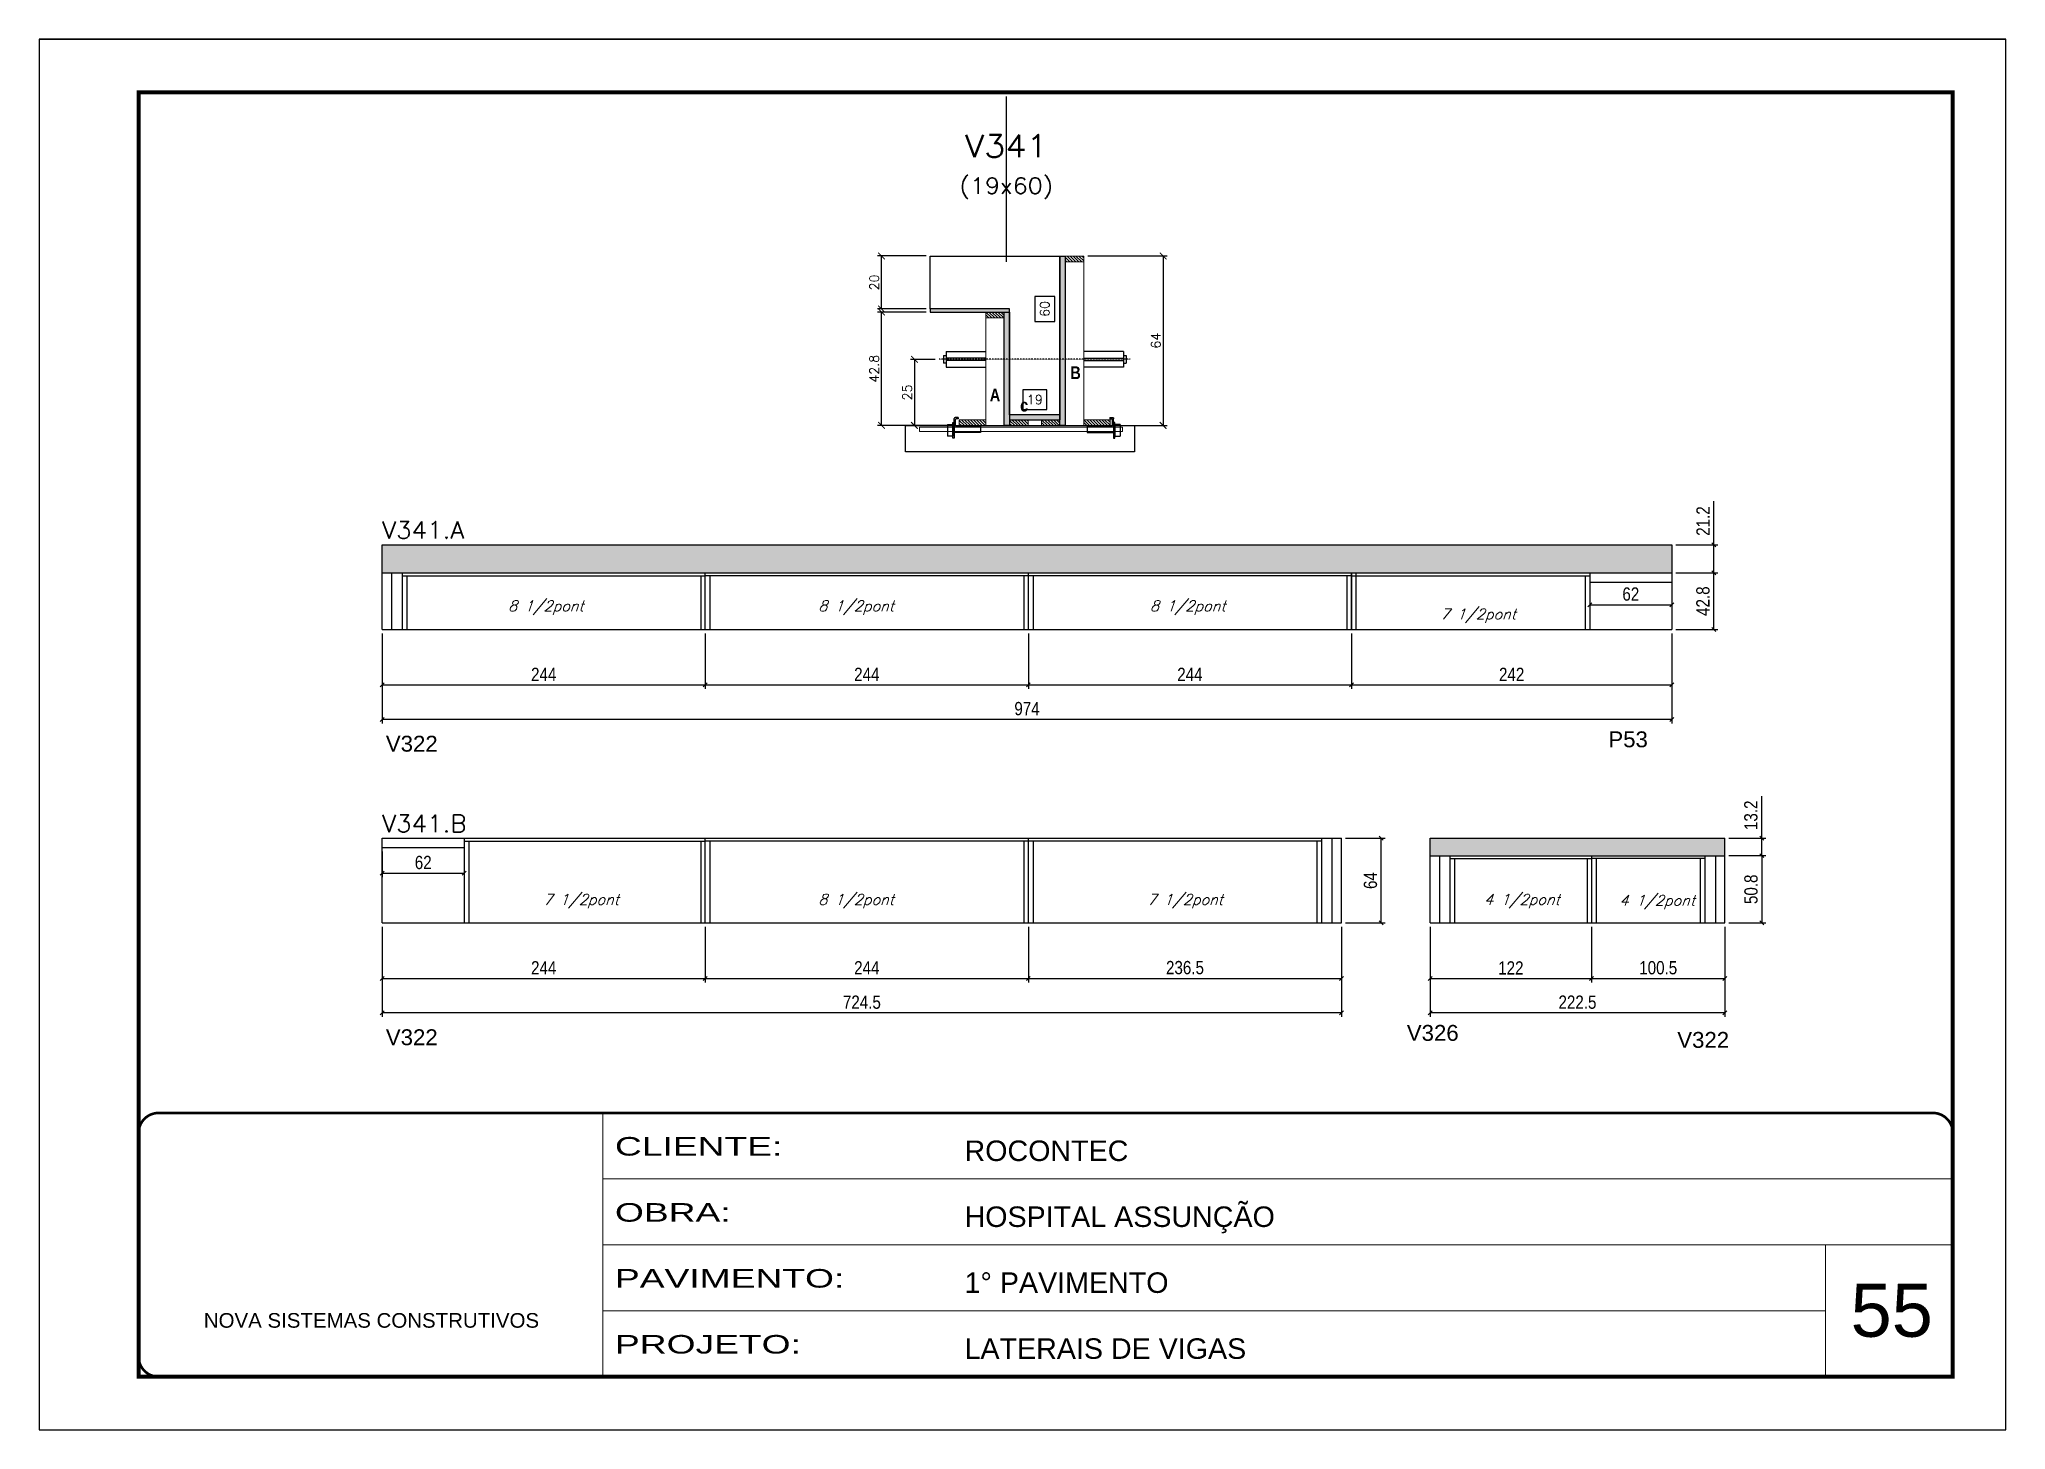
# Model space of a CAD drawing. Extents: x 137137 to 143418, y 10464 to 34486.
# Drawn here: x 140307 to 141792, y 18504 to 19554 of the extents above; entities that cross this region are included whole.
import ezdxf
from ezdxf.enums import TextEntityAlignment as Align

# ---------------------------------------------------------------- set-up
doc = ezdxf.new("R2010")
doc.units = 0
for name, pattern in [('CONTINUO', [0]), ('DASHED', [0.75, 0.5, -0.25]), ('HIDDEN', [0.375, 0.25, -0.125])]:
    doc.linetypes.add(name, pattern=pattern)
for name, color, linetype in [('5', 5, 'Continuous'), ('barrote', 251, 'Continuous'), ('COTA', 241, 'Continuous'), ('Cota Seção (2x)', 4, 'Continuous'), ('detalhes', 4, 'Continuous'), ('Painéis', 200, 'Continuous'), ('presilha', 1, 'Continuous'), ('SARR_2.2x7', 40, 'Continuous'), ('SARR_3.5x7', 81, 'Continuous'), ('TENSOR', 3, 'Continuous'), ('texto', 7, 'Continuous'), ('Texto de Titulo', 7, 'Continuous'), ('Texto Qtd Sarr', 242, 'Continuous')]:
    doc.layers.add(name, color=color, linetype=linetype)
for name, color, linetype, lineweight in [('CARIMBO', 255, 'Continuous', 9), ('CONCRETO', 251, 'Continuous', 25), ('Folhas', 255, 'Continuous', 9), ('Hachura', 251, 'Continuous', 9), ('Madeira', 126, 'Continuous', 18), ('SARRAFO DE PRESSAO', 251, 'DASHED', 9), ('SCO-___-LAJ', 2, 'Continuous', 0), ('Texto Seção', 7, 'Continuous', 15)]:
    doc.layers.add(name, color=color, linetype=linetype, lineweight=lineweight)
doc.layers.add('Laje_Perimetro', color=7, linetype='Continuous', plot=False)
doc.styles.add('ARIAL', font='arial.ttf')
doc.styles.add('COTA TECNICA', font='techl___.ttf', dxfattribs={"height": 10})
doc.styles.add('REGUA-120', font='ROMANS.shx', dxfattribs={"height": 15})
doc.styles.add('Romans', font='romans.shx')
doc.styles.get("Standard").update_dxf_attribs({"font": 'arial.ttf'})
doc.styles.add('TECNICA', font='techb___.ttf', dxfattribs={"height": 10})
doc.styles.add('Tecnologia', font='')
doc.styles.get('Tecnologia').set_extended_font_data('Forgotten Futurist')
doc.dimstyles.new('Cota Seção (2x)', dxfattribs={"dimtxt": 7, "dimasz": 5, "dimexe": 3, "dimexo": 3, "dimgap": 2, "dimtad": 3, "dimdec": 1, "dimlfac": 0.5, "dimzin": 12, "dimdsep": 46, "dimtxsty": 'Romans', "dimblk": 'ARCHTICK', "dimcen": 0, "dimclrd": 4, "dimclre": 4, "dimclrt": 1, "dimadec": 1, "dimazin": 3, "dimtfac": 1, "dimtdec": 1, "dimtmove": 0, "dimatfit": 3, "dimldrblk": 'OBLIQUE', "dimfxl": 1, "dimtolj": 1, "dimtzin": 12, "dimarcsym": 0})
doc.dimstyles.new('Cota Seção interna', dxfattribs={"dimtxt": 7, "dimasz": 6, "dimexe": 0.18, "dimexo": 2, "dimgap": -4, "dimtad": 3, "dimdec": 1, "dimlfac": 0.5, "dimzin": 12, "dimdsep": 46, "dimtxsty": 'Romans', "dimblk": 'ARCHTICK', "dimcen": 0.09, "dimse1": 1, "dimse2": 1, "dimsd1": 1, "dimsd2": 1, "dimclrd": 180, "dimclre": 5, "dimclrt": 1, "dimadec": 0, "dimazin": 3, "dimtfac": 1, "dimtdec": 1, "dimtofl": 0, "dimtmove": 0, "dimatfit": 3, "dimldrblk": 'ARCHTICK', "dimfxl": 1, "dimtolj": 1, "dimtzin": 0, "dimarcsym": 0})
doc.dimstyles.new('PAINEL', dxfattribs={"dimtxt": 10, "dimasz": 3, "dimexe": 3, "dimexo": 3, "dimgap": 3, "dimtad": 1, "dimdec": 1, "dimzin": 12, "dimdsep": 46, "dimtxsty": 'COTA TECNICA', "dimblk1": 'OBLIQUE', "dimblk2": 'OBLIQUE', "dimsah": 1, "dimcen": 0.9, "dimclrd": 4, "dimclre": 4, "dimclrt": 240, "dimadec": 1, "dimazin": 3, "dimtfac": 1, "dimtdec": 1, "dimtmove": 0, "dimatfit": 3, "dimfxl": 1, "dimtolj": 1, "dimtzin": 12, "dimarcsym": 0})

msp = doc.modelspace()

# ---------------------------------------------------------------- texts
at = {"layer": '5', "linetype": 'Continuous'}
for s, p in [('V322', (140568.99, 19016.35)), ('P53', (141492.25, 19019.65)), ('V322', (140568.99, 18794.67)), ('V326', (141340.03, 18797.97)), ('V322', (141544.29, 18792.67))]:
    msp.add_text(s, height=12, rotation=359.99996, dxfattribs=at).set_placement(p)
at = {"layer": 'CARIMBO', "style": 'ARIAL'}
msp.add_text('55', height=40, dxfattribs=at).set_placement((141675.15, 18574.44))
at = {"layer": 'detalhes', "style": 'TECNICA'}
for s, p in [('B', (141085.89, 19297.7)), ('A', (141025.06, 19280.85)), ('c', (141047.98, 19273.16))]:
    msp.add_text(s, height=9.6, dxfattribs=at).set_placement(p)
at = {"layer": 'texto', "color": 2, "char_height": 8, "attachment_point": 5, "style": 'Romans'}
for s, insert in [('{\\Q19;\\C256;8 1/2pont}', (140689.86, 19125.09)), ('{\\Q19;\\C256;8 1/2pont}', (140924.17, 19125.09)), ('{\\Q19;\\C256;8 1/2pont}', (141174.6, 19125.09)), ('{\\Q19;\\C256;7 1/2pont}', (141393.95, 19118.99)), ('{\\Q19;\\C256;7 1/2pont}', (140716.47, 18903.41)), ('{\\Q19;\\C256;8 1/2pont}', (140924.17, 18903.41)), ('{\\Q19;\\C256;7 1/2pont}', (141172.66, 18903.41)), ('{\\Q19;\\C256;4 1/2pont}', (141426.99, 18903.41)), ('{\\Q19;\\C256;4 1/2pont}', (141529.18, 18902.72))]:
    msp.add_mtext(s, dxfattribs=dict(at, insert=insert))
at = {"layer": 'Texto Seção', "style": 'REGUA-120', "width": 1.05}
for s, p in [('V341.A', (140566.23, 19177.25)), ('V341.B', (140566.23, 18955.57))]:
    msp.add_text(s, height=13, dxfattribs=at).set_placement(p)

# ---------------------------------------------------------------- blocks, each defined once
blk = doc.blocks.new('9999999999')
at = {"color": 30, "linetype": 'CONTINUO'}
for p, q in [((98564.6, 34230.2), (98564.6, 34429.4)), ((98564.6, 34379.6), (99584, 34379.6)), ((98564.6, 34329.8), (99488, 34329.8)), ((99584, 34329.8), (99488, 34329.8)), ((99488, 34329.8), (99488, 34230.2)), ((98564.6, 34280), (99488, 34280))]:
    blk.add_line(p, q, dxfattribs=at)
at = {"color": 30, "linetype": 'CONTINUO', "const_width": 2}
blk.add_lwpolyline([(99584, 34230.2), (99584, 34414.4, 0.414214), (99569, 34429.4), (98229, 34429.4, 0.414214), (98214, 34414.4), (98214, 34245.2, 0.414214), (98229, 34230.2), (99584, 34230.2)], format="xyb", dxfattribs=at)
at = {"layer": 'Folhas'}
blk.add_lwpolyline([(98139, 34190.2), (99624, 34190.2), (99624, 35240.2), (98139, 35240.2)], close=True, dxfattribs=at)
at = {"layer": 'Folhas', "color": 30, "const_width": 3}
blk.add_lwpolyline([(98214, 34230.2), (99584, 34230.2), (99584, 35200.2), (98214, 35200.2)], close=True, dxfattribs=at)
at = {"color": 7, "linetype": 'Continuous', "ltscale": 5, "style": 'ARIAL'}
for s, height, p in [('ROCONTEC', 15.48, (98837.7, 34393.1)), ('HOSPITAL ASSUNÇÃO', 15.483, (98837.7, 34343.3)), ('1° PAVIMENTO', 15.483, (98837.7, 34293.5)), ('NOVA SISTEMAS CONSTRUTIVOS', 11.059, (98263.2, 34267.2)), ('LATERAIS DE VIGAS', 15.483, (98837.7, 34243.7))]:
    blk.add_text(s, height=height, dxfattribs=at).set_placement(p)
at = {"layer": 'Folhas', "color": 7, "style": 'Tecnologia', "width": 1.5}
for s, p in [('CLIENTE:', (98573.7, 34397.2)), ('OBRA:', (98573.7, 34347.3)), ('PAVIMENTO:', (98573.7, 34297.5)), ('PROJETO:', (98573.7, 34247.7))]:
    blk.add_text(s, height=14, dxfattribs=at).set_placement(p)
blk = doc.blocks.new('_Oblique')
at = {"color": 0, "linetype": 'ByBlock', "lineweight": -2}
blk.add_line((-0.5, -0.5), (0.5, 0.5), dxfattribs=at)
blk = doc.blocks.new('*D1576')
at = {"layer": 'COTA', "color": 4, "lineweight": -2, "ltscale": 25, "transparency": 16777216}
for p, q in [((140566.2, 19105.6), (140566.2, 19037.7)), ((141540.2, 19105.6), (141540.2, 19037.7)), ((141540.2, 19040.7), (140566.2, 19040.7))]:
    blk.add_line(p, q, dxfattribs=at)
at = {"layer": 'Defpoints', "color": 0, "ltscale": 25, "transparency": 16777216}
for p in [(140566.2, 19108.6), (141540.2, 19108.6), (140566.2, 19040.7)]:
    blk.add_point(p, dxfattribs=at)
at = {"layer": 'COTA', "color": 4, "lineweight": -2, "ltscale": 25, "transparency": 16777216, "xscale": 3, "yscale": 3, "zscale": 3, "rotation": 180}
blk.add_blockref('_Oblique', (140566.2, 19040.7), dxfattribs=at)
at = {"layer": 'COTA', "color": 4, "lineweight": -2, "ltscale": 25, "transparency": 16777216, "xscale": 3, "yscale": 3, "zscale": 3}
blk.add_blockref('_Oblique', (141540.2, 19040.7), dxfattribs=at)
at = {"layer": 'COTA', "color": 240, "ltscale": 25, "transparency": 16777216, "insert": (141053.2, 19048.8), "char_height": 10, "attachment_point": 5, "style": 'COTA TECNICA'}
blk.add_mtext('\\A1;974', dxfattribs=at)
blk = doc.blocks.new('*D1577')
at = {"layer": 'COTA', "color": 4, "lineweight": -2, "ltscale": 25, "transparency": 16777216}
for p, q in [((140566.2, 19105.6), (140566.2, 19063.7)), ((140810.2, 19105.6), (140810.2, 19063.7)), ((140566.2, 19066.7), (140810.2, 19066.7))]:
    blk.add_line(p, q, dxfattribs=at)
at = {"layer": 'Defpoints', "color": 0, "ltscale": 25, "transparency": 16777216}
for p in [(140566.2, 19108.6), (140810.2, 19108.6), (140810.2, 19066.7)]:
    blk.add_point(p, dxfattribs=at)
at = {"layer": 'COTA', "color": 4, "lineweight": -2, "ltscale": 25, "transparency": 16777216, "xscale": 3, "yscale": 3, "zscale": 3, "rotation": 180}
blk.add_blockref('_Oblique', (140566.2, 19066.7), dxfattribs=at)
at = {"layer": 'COTA', "color": 4, "lineweight": -2, "ltscale": 25, "transparency": 16777216, "xscale": 3, "yscale": 3, "zscale": 3}
blk.add_blockref('_Oblique', (140810.2, 19066.7), dxfattribs=at)
at = {"layer": 'COTA', "color": 240, "ltscale": 25, "transparency": 16777216, "insert": (140688.2, 19074.7), "char_height": 10, "attachment_point": 5, "style": 'COTA TECNICA'}
blk.add_mtext('\\A1;244', dxfattribs=at)
blk = doc.blocks.new('*D1578')
at = {"layer": 'COTA', "color": 4, "lineweight": -2, "ltscale": 25, "transparency": 16777216}
for p, q in [((140810.2, 19105.6), (140810.2, 19063.7)), ((141054.2, 19105.6), (141054.2, 19063.7)), ((140810.2, 19066.7), (141054.2, 19066.7))]:
    blk.add_line(p, q, dxfattribs=at)
at = {"layer": 'Defpoints', "color": 0, "ltscale": 25, "transparency": 16777216}
for p in [(140810.2, 19108.6), (141054.2, 19108.6), (141054.2, 19066.7)]:
    blk.add_point(p, dxfattribs=at)
at = {"layer": 'COTA', "color": 4, "lineweight": -2, "ltscale": 25, "transparency": 16777216, "xscale": 3, "yscale": 3, "zscale": 3, "rotation": 180}
blk.add_blockref('_Oblique', (140810.2, 19066.7), dxfattribs=at)
at = {"layer": 'COTA', "color": 4, "lineweight": -2, "ltscale": 25, "transparency": 16777216, "xscale": 3, "yscale": 3, "zscale": 3}
blk.add_blockref('_Oblique', (141054.2, 19066.7), dxfattribs=at)
at = {"layer": 'COTA', "color": 240, "ltscale": 25, "transparency": 16777216, "insert": (140932.2, 19074.7), "char_height": 10, "attachment_point": 5, "style": 'COTA TECNICA'}
blk.add_mtext('\\A1;244', dxfattribs=at)
blk = doc.blocks.new('*D1579')
at = {"layer": 'COTA', "color": 4, "lineweight": -2, "ltscale": 25, "transparency": 16777216}
for p, q in [((141054.2, 19105.6), (141054.2, 19063.7)), ((141298.2, 19105.6), (141298.2, 19063.7)), ((141054.2, 19066.7), (141298.2, 19066.7))]:
    blk.add_line(p, q, dxfattribs=at)
at = {"layer": 'Defpoints', "color": 0, "ltscale": 25, "transparency": 16777216}
for p in [(141054.2, 19108.6), (141298.2, 19108.6), (141298.2, 19066.7)]:
    blk.add_point(p, dxfattribs=at)
at = {"layer": 'COTA', "color": 4, "lineweight": -2, "ltscale": 25, "transparency": 16777216, "xscale": 3, "yscale": 3, "zscale": 3, "rotation": 180}
blk.add_blockref('_Oblique', (141054.2, 19066.7), dxfattribs=at)
at = {"layer": 'COTA', "color": 4, "lineweight": -2, "ltscale": 25, "transparency": 16777216, "xscale": 3, "yscale": 3, "zscale": 3}
blk.add_blockref('_Oblique', (141298.2, 19066.7), dxfattribs=at)
at = {"layer": 'COTA', "color": 240, "ltscale": 25, "transparency": 16777216, "insert": (141176.2, 19074.7), "char_height": 10, "attachment_point": 5, "style": 'COTA TECNICA'}
blk.add_mtext('\\A1;244', dxfattribs=at)
blk = doc.blocks.new('*D1569')
at = {"layer": 'COTA', "color": 4, "lineweight": -2, "ltscale": 25, "transparency": 16777216}
for p, q in [((141543.2, 19151.4), (141574.8, 19151.4)), ((141571.8, 19108.6), (141571.8, 19151.4)), ((141543.2, 19108.6), (141574.8, 19108.6))]:
    blk.add_line(p, q, dxfattribs=at)
at = {"layer": 'Defpoints', "color": 0, "ltscale": 25, "transparency": 16777216}
for p in [(141540.2, 19151.4), (141571.8, 19151.4), (141540.2, 19108.6)]:
    blk.add_point(p, dxfattribs=at)
at = {"layer": 'COTA', "color": 4, "lineweight": -2, "ltscale": 25, "transparency": 16777216, "xscale": 3, "yscale": 3, "zscale": 3}
for p, rotation in [((141571.8, 19151.4), 90), ((141571.8, 19108.6), 270)]:
    blk.add_blockref('_Oblique', p, dxfattribs=dict(at, rotation=rotation))
at = {"layer": 'COTA', "color": 240, "ltscale": 25, "transparency": 16777216, "insert": (141563.7, 19130), "char_height": 10, "attachment_point": 5, "rotation": 90, "style": 'COTA TECNICA'}
blk.add_mtext('\\A1;42.8', dxfattribs=at)
blk = doc.blocks.new('*D1570')
at = {"layer": 'COTA', "color": 4, "lineweight": -2, "ltscale": 25, "transparency": 16777216}
for p, q in [((141571.8, 19172.6), (141571.8, 19205.4)), ((141543.2, 19172.6), (141574.8, 19172.6)), ((141571.8, 19151.4), (141571.8, 19172.6)), ((141543.2, 19151.4), (141574.8, 19151.4))]:
    blk.add_line(p, q, dxfattribs=at)
at = {"layer": 'Defpoints', "color": 0, "ltscale": 25, "transparency": 16777216}
for p in [(141540.2, 19172.6), (141571.8, 19172.6), (141540.2, 19151.4)]:
    blk.add_point(p, dxfattribs=at)
at = {"layer": 'COTA', "color": 4, "lineweight": -2, "ltscale": 25, "transparency": 16777216, "xscale": 3, "yscale": 3, "zscale": 3}
for p, rotation in [((141571.8, 19172.6), 90), ((141571.8, 19151.4), 270)]:
    blk.add_blockref('_Oblique', p, dxfattribs=dict(at, rotation=rotation))
at = {"layer": 'COTA', "color": 240, "ltscale": 25, "transparency": 16777216, "insert": (141563.7, 19190.5), "char_height": 10, "attachment_point": 5, "rotation": 90, "style": 'COTA TECNICA'}
blk.add_mtext('\\A1;21.2', dxfattribs=at)
blk = doc.blocks.new('*D1546')
at = {"layer": 'COTA', "color": 4, "lineweight": -2, "ltscale": 25, "transparency": 16777216}
for p, q in [((141298.2, 19105.6), (141298.2, 19063.7)), ((141540.2, 19105.6), (141540.2, 19063.7)), ((141298.2, 19066.7), (141540.2, 19066.7))]:
    blk.add_line(p, q, dxfattribs=at)
at = {"layer": 'Defpoints', "color": 0, "ltscale": 25, "transparency": 16777216}
for p in [(141298.2, 19108.6), (141540.2, 19108.6), (141540.2, 19066.7)]:
    blk.add_point(p, dxfattribs=at)
at = {"layer": 'COTA', "color": 4, "lineweight": -2, "ltscale": 25, "transparency": 16777216, "xscale": 3, "yscale": 3, "zscale": 3, "rotation": 180}
blk.add_blockref('_Oblique', (141298.2, 19066.7), dxfattribs=at)
at = {"layer": 'COTA', "color": 4, "lineweight": -2, "ltscale": 25, "transparency": 16777216, "xscale": 3, "yscale": 3, "zscale": 3}
blk.add_blockref('_Oblique', (141540.2, 19066.7), dxfattribs=at)
at = {"layer": 'COTA', "color": 240, "ltscale": 25, "transparency": 16777216, "insert": (141419.2, 19074.7), "char_height": 10, "attachment_point": 5, "style": 'COTA TECNICA'}
blk.add_mtext('\\A1;242', dxfattribs=at)
blk = doc.blocks.new('_ArchTick')
at = {"color": 0, "linetype": 'ByBlock', "const_width": 0.15}
blk.add_lwpolyline([(-0.5, -0.5), (0.5, 0.5)], dxfattribs=at)
blk = doc.blocks.new('*D1547')
at = {"layer": 'COTA', "color": 4, "lineweight": -2, "transparency": 16777216}
for p, q in [((140977.1, 19348.3), (140940.3, 19348.3)), ((140943.3, 19262.7), (140943.3, 19348.3)), ((140994.7, 19262.7), (140940.3, 19262.7))]:
    blk.add_line(p, q, dxfattribs=at)
at = {"layer": 'Defpoints', "color": 0, "transparency": 16777216}
for p in [(140943.3, 19348.3), (140980.1, 19348.3), (140997.7, 19262.7)]:
    blk.add_point(p, dxfattribs=at)
at = {"layer": 'COTA', "color": 4, "lineweight": -2, "transparency": 16777216, "xscale": 5, "yscale": 5, "zscale": 5}
for p, rotation in [((140943.3, 19348.3), 90), ((140943.3, 19262.7), 270)]:
    blk.add_blockref('_ArchTick', p, dxfattribs=dict(at, rotation=rotation))
at = {"layer": 'COTA', "color": 1, "transparency": 16777216, "insert": (140937.8, 19305.5), "char_height": 7, "attachment_point": 5, "rotation": 90, "style": 'Romans'}
blk.add_mtext('\\A1;42.8', dxfattribs=at)
blk = doc.blocks.new('*D1548')
at = {"layer": 'COTA', "color": 4, "lineweight": -2, "transparency": 16777216}
for p, q in [((140977.1, 19390.7), (140940.3, 19390.7)), ((140943.3, 19350.7), (140943.3, 19390.7)), ((140977.1, 19350.7), (140940.3, 19350.7))]:
    blk.add_line(p, q, dxfattribs=at)
at = {"layer": 'Defpoints', "color": 0, "transparency": 16777216}
for p in [(140943.3, 19390.7), (140980.1, 19390.7), (140980.1, 19350.7)]:
    blk.add_point(p, dxfattribs=at)
at = {"layer": 'COTA', "color": 4, "lineweight": -2, "transparency": 16777216, "xscale": 5, "yscale": 5, "zscale": 5}
for p, rotation in [((140943.3, 19390.7), 90), ((140943.3, 19350.7), 270)]:
    blk.add_blockref('_ArchTick', p, dxfattribs=dict(at, rotation=rotation))
at = {"layer": 'COTA', "color": 1, "transparency": 16777216, "insert": (140937.8, 19370.7), "char_height": 7, "attachment_point": 5, "rotation": 90, "style": 'Romans'}
blk.add_mtext('\\A1;20', dxfattribs=at)
blk = doc.blocks.new('*D1549')
at = {"layer": 'Cota Seção (2x)', "color": 180, "lineweight": -2, "transparency": 16777216}
for p, q in [((141074.1, 19360.2), (141059.1, 19360.2)), ((141059.1, 19360.2), (141059.1, 19341.2)), ((141074.1, 19341.2), (141074.1, 19360.2)), ((141059.1, 19341.2), (141074.1, 19341.2))]:
    blk.add_line(p, q, dxfattribs=at)
at = {"layer": 'Defpoints', "color": 0, "transparency": 16777216}
for p in [(141040.1, 19390.7), (141078.1, 19390.7), (141040.1, 19270.7)]:
    blk.add_point(p, dxfattribs=at)
at = {"layer": 'Cota Seção (2x)', "color": 1, "transparency": 16777216, "insert": (141066.6, 19350.7), "char_height": 7, "attachment_point": 5, "rotation": 90, "style": 'Romans'}
blk.add_mtext('\\A1;60', dxfattribs=at)
blk = doc.blocks.new('PRESILHA METÁLICA 1')
at = {"layer": 'presilha'}
for p, q in [((0, 13), (6, 13)), ((0, 13), (0, 0)), ((6, 0), (0, 0)), ((6, 15.5), (7.5, 15.5)), ((6, -2.5), (6, 15.5)), ((6, 13), (6, 0)), ((7.5, 10.6), (7.5, 19.9)), ((7.5, 15.5), (7.5, -2.5)), ((37.5, 4.1), (7.5, 4.1)), ((12, 21), (8.6, 21)), ((9, 11.6), (9, 18.9)), ((12, 19.5), (9.6, 19.5)), ((37.5, 11), (9.6, 11)), ((12, 21), (12, 19.5)), ((37.5, 11), (37.5, 4.1)), ((7.5, -2.5), (6, -2.5))]:
    blk.add_line(p, q, dxfattribs=at)
for centre, radius, start, end in [((8.6, 19.9), 1.14, 90, 180), ((9.6, 18.9), 0.57, 90, 180), ((9.6, 11.6), 0.57, 180, 270)]:
    blk.add_arc(centre, radius, start, end, dxfattribs=at)
blk = doc.blocks.new('*D1550')
at = {"layer": 'Cota Seção (2x)', "color": 180, "lineweight": -2, "transparency": 16777216}
for p, q in [((141068.1, 19289.7), (141050.1, 19289.7)), ((141050.1, 19289.7), (141050.1, 19274.7)), ((141068.1, 19274.7), (141068.1, 19289.7)), ((141050.1, 19274.7), (141068.1, 19274.7))]:
    blk.add_line(p, q, dxfattribs=at)
at = {"layer": 'Defpoints', "color": 0, "transparency": 16777216}
for p in [(141040.1, 19270.7), (141040.1, 19262.7), (141078.1, 19262.7)]:
    blk.add_point(p, dxfattribs=at)
at = {"layer": 'Cota Seção (2x)', "color": 1, "transparency": 16777216, "insert": (141059.1, 19282.2), "char_height": 7, "attachment_point": 5, "style": 'Romans'}
blk.add_mtext('\\A1;19', dxfattribs=at)
blk = doc.blocks.new('*D1551')
at = {"layer": 'COTA', "color": 4, "lineweight": -2, "transparency": 16777216}
for p, q in [((141099.1, 19390.7), (141159, 19390.7)), ((141156, 19390.7), (141156, 19262.7)), ((141099.1, 19262.7), (141159, 19262.7))]:
    blk.add_line(p, q, dxfattribs=at)
at = {"layer": 'Defpoints', "color": 0, "transparency": 16777216}
for p in [(141096.1, 19390.7), (141096.1, 19262.7), (141156, 19262.7)]:
    blk.add_point(p, dxfattribs=at)
at = {"layer": 'COTA', "color": 4, "lineweight": -2, "transparency": 16777216, "xscale": 5, "yscale": 5, "zscale": 5}
for p, rotation in [((141156, 19390.7), 90), ((141156, 19262.7), 270)]:
    blk.add_blockref('_ArchTick', p, dxfattribs=dict(at, rotation=rotation))
at = {"layer": 'COTA', "color": 1, "transparency": 16777216, "insert": (141150.5, 19326.7), "char_height": 7, "attachment_point": 5, "rotation": 90, "style": 'Romans'}
blk.add_mtext('\\A1;64', dxfattribs=at)
blk = doc.blocks.new('*D1552')
at = {"layer": 'COTA', "color": 4, "lineweight": -2, "transparency": 16777216}
for p, q in [((140983.8, 19312.6), (140965.2, 19312.6)), ((140968.2, 19312.6), (140968.2, 19262.7)), ((140983.8, 19262.7), (140965.2, 19262.7))]:
    blk.add_line(p, q, dxfattribs=at)
at = {"layer": 'Defpoints', "color": 0, "transparency": 16777216}
for p in [(140986.8, 19312.6), (140968.2, 19262.7), (140986.8, 19262.7)]:
    blk.add_point(p, dxfattribs=at)
at = {"layer": 'COTA', "color": 4, "lineweight": -2, "transparency": 16777216, "xscale": 5, "yscale": 5, "zscale": 5}
for p, rotation in [((140968.2, 19312.6), 90), ((140968.2, 19262.7), 270)]:
    blk.add_blockref('_ArchTick', p, dxfattribs=dict(at, rotation=rotation))
at = {"layer": 'COTA', "color": 1, "transparency": 16777216, "insert": (140962.7, 19287.6), "char_height": 7, "attachment_point": 5, "rotation": 90, "style": 'Romans'}
blk.add_mtext('\\A1;25', dxfattribs=at)
blk = doc.blocks.new('titulo1')
at = {"layer": 'Defpoints', "color": 252, "linetype": 'HIDDEN', "ltscale": 2}
blk.add_line((0, 0), (0, 125), dxfattribs=at)
at = {"layer": 'Defpoints', "style": 'Romans', "oblique": 15}
blk.add_attdef('FOLHA', text='', height=10, dxfattribs=at).set_placement((0, 15.6), align=Align.MIDDLE_CENTER)
at = {"layer": 'Texto Qtd Sarr', "color": 3, "style": 'Romans', "oblique": 15}
for tag, height, p in [('TITULO', 17, (0, 71.4)), ('SEÇÃO', 12, (0, 41.5))]:
    blk.add_attdef(tag, text='', height=height, dxfattribs=at).set_placement(p, align=Align.MIDDLE_CENTER)
blk = doc.blocks.new('*D1571')
at = {"layer": 'COTA', "color": 4, "lineweight": -2, "ltscale": 25, "transparency": 16777216}
for p, q in [((141478.2, 19141.4), (141478.2, 19124.2)), ((141478.2, 19127.2), (141540.2, 19127.2)), ((141540.2, 19141.4), (141540.2, 19124.2))]:
    blk.add_line(p, q, dxfattribs=at)
at = {"layer": 'Defpoints', "color": 0, "ltscale": 25, "transparency": 16777216}
for p in [(141478.2, 19144.4), (141540.2, 19144.4), (141540.2, 19127.2)]:
    blk.add_point(p, dxfattribs=at)
at = {"layer": 'COTA', "color": 4, "lineweight": -2, "ltscale": 25, "transparency": 16777216, "xscale": 3, "yscale": 3, "zscale": 3, "rotation": 180}
blk.add_blockref('_Oblique', (141478.2, 19127.2), dxfattribs=at)
at = {"layer": 'COTA', "color": 4, "lineweight": -2, "ltscale": 25, "transparency": 16777216, "xscale": 3, "yscale": 3, "zscale": 3}
blk.add_blockref('_Oblique', (141540.2, 19127.2), dxfattribs=at)
at = {"layer": 'COTA', "color": 240, "ltscale": 25, "transparency": 16777216, "insert": (141509.2, 19135.3), "char_height": 10, "attachment_point": 5, "style": 'COTA TECNICA'}
blk.add_mtext('\\A1;62', dxfattribs=at)
blk = doc.blocks.new('*D1572')
at = {"layer": 'COTA', "color": 4, "lineweight": -2, "ltscale": 25, "transparency": 16777216}
for p, q in [((140566.2, 18884), (140566.2, 18816)), ((141290.7, 18884), (141290.7, 18816)), ((141290.7, 18819), (140566.2, 18819))]:
    blk.add_line(p, q, dxfattribs=at)
at = {"layer": 'Defpoints', "color": 0, "ltscale": 25, "transparency": 16777216}
for p in [(140566.2, 18887), (141290.7, 18887), (140566.2, 18819)]:
    blk.add_point(p, dxfattribs=at)
at = {"layer": 'COTA', "color": 4, "lineweight": -2, "ltscale": 25, "transparency": 16777216, "xscale": 3, "yscale": 3, "zscale": 3, "rotation": 180}
blk.add_blockref('_Oblique', (140566.2, 18819), dxfattribs=at)
at = {"layer": 'COTA', "color": 4, "lineweight": -2, "ltscale": 25, "transparency": 16777216, "xscale": 3, "yscale": 3, "zscale": 3}
blk.add_blockref('_Oblique', (141290.7, 18819), dxfattribs=at)
at = {"layer": 'COTA', "color": 240, "ltscale": 25, "transparency": 16777216, "insert": (140928.5, 18827.1), "char_height": 10, "attachment_point": 5, "style": 'COTA TECNICA'}
blk.add_mtext('\\A1;724.5', dxfattribs=at)
blk = doc.blocks.new('*D1573')
at = {"layer": 'COTA', "color": 4, "lineweight": -2, "ltscale": 25, "transparency": 16777216}
for p, q in [((140566.2, 18884), (140566.2, 18842)), ((140810.2, 18884), (140810.2, 18842)), ((140566.2, 18845), (140810.2, 18845))]:
    blk.add_line(p, q, dxfattribs=at)
at = {"layer": 'Defpoints', "color": 0, "ltscale": 25, "transparency": 16777216}
for p in [(140566.2, 18887), (140810.2, 18887), (140810.2, 18845)]:
    blk.add_point(p, dxfattribs=at)
at = {"layer": 'COTA', "color": 4, "lineweight": -2, "ltscale": 25, "transparency": 16777216, "xscale": 3, "yscale": 3, "zscale": 3, "rotation": 180}
blk.add_blockref('_Oblique', (140566.2, 18845), dxfattribs=at)
at = {"layer": 'COTA', "color": 4, "lineweight": -2, "ltscale": 25, "transparency": 16777216, "xscale": 3, "yscale": 3, "zscale": 3}
blk.add_blockref('_Oblique', (140810.2, 18845), dxfattribs=at)
at = {"layer": 'COTA', "color": 240, "ltscale": 25, "transparency": 16777216, "insert": (140688.2, 18853.1), "char_height": 10, "attachment_point": 5, "style": 'COTA TECNICA'}
blk.add_mtext('\\A1;244', dxfattribs=at)
blk = doc.blocks.new('*D1574')
at = {"layer": 'COTA', "color": 4, "lineweight": -2, "ltscale": 25, "transparency": 16777216}
for p, q in [((140810.2, 18884), (140810.2, 18842)), ((141054.2, 18884), (141054.2, 18842)), ((140810.2, 18845), (141054.2, 18845))]:
    blk.add_line(p, q, dxfattribs=at)
at = {"layer": 'Defpoints', "color": 0, "ltscale": 25, "transparency": 16777216}
for p in [(140810.2, 18887), (141054.2, 18887), (141054.2, 18845)]:
    blk.add_point(p, dxfattribs=at)
at = {"layer": 'COTA', "color": 4, "lineweight": -2, "ltscale": 25, "transparency": 16777216, "xscale": 3, "yscale": 3, "zscale": 3, "rotation": 180}
blk.add_blockref('_Oblique', (140810.2, 18845), dxfattribs=at)
at = {"layer": 'COTA', "color": 4, "lineweight": -2, "ltscale": 25, "transparency": 16777216, "xscale": 3, "yscale": 3, "zscale": 3}
blk.add_blockref('_Oblique', (141054.2, 18845), dxfattribs=at)
at = {"layer": 'COTA', "color": 240, "ltscale": 25, "transparency": 16777216, "insert": (140932.2, 18853.1), "char_height": 10, "attachment_point": 5, "style": 'COTA TECNICA'}
blk.add_mtext('\\A1;244', dxfattribs=at)
blk = doc.blocks.new('*D1575')
at = {"layer": 'COTA', "color": 4, "lineweight": -2, "ltscale": 25, "transparency": 16777216}
for p, q in [((141054.2, 18884), (141054.2, 18842)), ((141290.7, 18884), (141290.7, 18842)), ((141054.2, 18845), (141290.7, 18845))]:
    blk.add_line(p, q, dxfattribs=at)
at = {"layer": 'Defpoints', "color": 0, "ltscale": 25, "transparency": 16777216}
for p in [(141054.2, 18887), (141290.7, 18887), (141290.7, 18845)]:
    blk.add_point(p, dxfattribs=at)
at = {"layer": 'COTA', "color": 4, "lineweight": -2, "ltscale": 25, "transparency": 16777216, "xscale": 3, "yscale": 3, "zscale": 3, "rotation": 180}
blk.add_blockref('_Oblique', (141054.2, 18845), dxfattribs=at)
at = {"layer": 'COTA', "color": 4, "lineweight": -2, "ltscale": 25, "transparency": 16777216, "xscale": 3, "yscale": 3, "zscale": 3}
blk.add_blockref('_Oblique', (141290.7, 18845), dxfattribs=at)
at = {"layer": 'COTA', "color": 240, "ltscale": 25, "transparency": 16777216, "insert": (141172.5, 18853.2), "char_height": 10, "attachment_point": 5, "style": 'COTA TECNICA'}
blk.add_mtext('\\A1;236.5', dxfattribs=at)
blk = doc.blocks.new('*D1580')
at = {"layer": 'COTA', "color": 4, "lineweight": -2, "ltscale": 25, "transparency": 16777216}
for p, q in [((141293.7, 18951), (141323.7, 18951)), ((141320.7, 18887), (141320.7, 18951)), ((141293.7, 18887), (141323.7, 18887))]:
    blk.add_line(p, q, dxfattribs=at)
at = {"layer": 'Defpoints', "color": 0, "ltscale": 25, "transparency": 16777216}
for p in [(141290.7, 18951), (141320.7, 18951), (141290.7, 18887)]:
    blk.add_point(p, dxfattribs=at)
at = {"layer": 'COTA', "color": 4, "lineweight": -2, "ltscale": 25, "transparency": 16777216, "xscale": 3, "yscale": 3, "zscale": 3}
for p, rotation in [((141320.7, 18951), 90), ((141320.7, 18887), 270)]:
    blk.add_blockref('_Oblique', p, dxfattribs=dict(at, rotation=rotation))
at = {"layer": 'COTA', "color": 240, "ltscale": 25, "transparency": 16777216, "insert": (141312.6, 18919), "char_height": 10, "attachment_point": 5, "rotation": 90, "style": 'COTA TECNICA'}
blk.add_mtext('\\A1;64', dxfattribs=at)
blk = doc.blocks.new('*D1581')
at = {"layer": 'COTA', "color": 4, "lineweight": -2, "ltscale": 25, "transparency": 16777216}
for p, q in [((141357.6, 18884), (141357.6, 18816)), ((141580.1, 18884), (141580.1, 18816)), ((141580.1, 18819), (141357.6, 18819))]:
    blk.add_line(p, q, dxfattribs=at)
at = {"layer": 'Defpoints', "color": 0, "ltscale": 25, "transparency": 16777216}
for p in [(141357.6, 18887), (141580.1, 18887), (141357.6, 18819)]:
    blk.add_point(p, dxfattribs=at)
at = {"layer": 'COTA', "color": 4, "lineweight": -2, "ltscale": 25, "transparency": 16777216, "xscale": 3, "yscale": 3, "zscale": 3, "rotation": 180}
blk.add_blockref('_Oblique', (141357.6, 18819), dxfattribs=at)
at = {"layer": 'COTA', "color": 4, "lineweight": -2, "ltscale": 25, "transparency": 16777216, "xscale": 3, "yscale": 3, "zscale": 3}
blk.add_blockref('_Oblique', (141580.1, 18819), dxfattribs=at)
at = {"layer": 'COTA', "color": 240, "ltscale": 25, "transparency": 16777216, "insert": (141468.9, 18827.1), "char_height": 10, "attachment_point": 5, "style": 'COTA TECNICA'}
blk.add_mtext('\\A1;222.5', dxfattribs=at)
blk = doc.blocks.new('*D1582')
at = {"layer": 'COTA', "color": 4, "lineweight": -2, "ltscale": 25, "transparency": 16777216}
for p, q in [((141357.6, 18884), (141357.6, 18842)), ((141479.6, 18884), (141479.6, 18842)), ((141357.6, 18845), (141479.6, 18845))]:
    blk.add_line(p, q, dxfattribs=at)
at = {"layer": 'Defpoints', "color": 0, "ltscale": 25, "transparency": 16777216}
for p in [(141357.6, 18887), (141479.6, 18887), (141479.6, 18845)]:
    blk.add_point(p, dxfattribs=at)
at = {"layer": 'COTA', "color": 4, "lineweight": -2, "ltscale": 25, "transparency": 16777216, "xscale": 3, "yscale": 3, "zscale": 3, "rotation": 180}
blk.add_blockref('_Oblique', (141357.6, 18845), dxfattribs=at)
at = {"layer": 'COTA', "color": 4, "lineweight": -2, "ltscale": 25, "transparency": 16777216, "xscale": 3, "yscale": 3, "zscale": 3}
blk.add_blockref('_Oblique', (141479.6, 18845), dxfattribs=at)
at = {"layer": 'COTA', "color": 240, "ltscale": 25, "transparency": 16777216, "insert": (141418.6, 18853), "char_height": 10, "attachment_point": 5, "style": 'COTA TECNICA'}
blk.add_mtext('\\A1;122', dxfattribs=at)
blk = doc.blocks.new('*D1553')
at = {"layer": 'COTA', "color": 4, "lineweight": -2, "ltscale": 25, "transparency": 16777216}
for p, q in [((141479.6, 18884), (141479.6, 18842)), ((141580.1, 18884), (141580.1, 18842)), ((141479.6, 18845), (141580.1, 18845))]:
    blk.add_line(p, q, dxfattribs=at)
at = {"layer": 'Defpoints', "color": 0, "ltscale": 25, "transparency": 16777216}
for p in [(141479.6, 18887), (141580.1, 18887), (141580.1, 18845)]:
    blk.add_point(p, dxfattribs=at)
at = {"layer": 'COTA', "color": 4, "lineweight": -2, "ltscale": 25, "transparency": 16777216, "xscale": 3, "yscale": 3, "zscale": 3, "rotation": 180}
blk.add_blockref('_Oblique', (141479.6, 18845), dxfattribs=at)
at = {"layer": 'COTA', "color": 4, "lineweight": -2, "ltscale": 25, "transparency": 16777216, "xscale": 3, "yscale": 3, "zscale": 3}
blk.add_blockref('_Oblique', (141580.1, 18845), dxfattribs=at)
at = {"layer": 'COTA', "color": 240, "ltscale": 25, "transparency": 16777216, "insert": (141529.9, 18853.1), "char_height": 10, "attachment_point": 5, "style": 'COTA TECNICA'}
blk.add_mtext('\\A1;100.5', dxfattribs=at)
blk = doc.blocks.new('*D1583')
at = {"layer": 'COTA', "color": 4, "lineweight": -2, "ltscale": 25, "transparency": 16777216}
for p, q in [((141583.1, 18937.8), (141611.1, 18937.8)), ((141608.1, 18937.8), (141608.1, 18887)), ((141583.1, 18887), (141611.1, 18887))]:
    blk.add_line(p, q, dxfattribs=at)
at = {"layer": 'Defpoints', "color": 0, "ltscale": 25, "transparency": 16777216}
for p in [(141580.1, 18937.8), (141580.1, 18887), (141608.1, 18887)]:
    blk.add_point(p, dxfattribs=at)
at = {"layer": 'COTA', "color": 4, "lineweight": -2, "ltscale": 25, "transparency": 16777216, "xscale": 3, "yscale": 3, "zscale": 3}
for p, rotation in [((141608.1, 18937.8), 90), ((141608.1, 18887), 270)]:
    blk.add_blockref('_Oblique', p, dxfattribs=dict(at, rotation=rotation))
at = {"layer": 'COTA', "color": 240, "ltscale": 25, "transparency": 16777216, "insert": (141600, 18912.4), "char_height": 10, "attachment_point": 5, "rotation": 90, "style": 'COTA TECNICA'}
blk.add_mtext('\\A1;50.8', dxfattribs=at)
blk = doc.blocks.new('*D1584')
at = {"layer": 'COTA', "color": 4, "lineweight": -2, "ltscale": 25, "transparency": 16777216}
for p, q in [((141608.1, 18951), (141608.1, 18982.7)), ((141583.1, 18951), (141611.1, 18951)), ((141608.1, 18937.8), (141608.1, 18951)), ((141583.1, 18937.8), (141611.1, 18937.8))]:
    blk.add_line(p, q, dxfattribs=at)
at = {"layer": 'Defpoints', "color": 0, "ltscale": 25, "transparency": 16777216}
for p in [(141580.1, 18951), (141608.1, 18951), (141580.1, 18937.8)]:
    blk.add_point(p, dxfattribs=at)
at = {"layer": 'COTA', "color": 4, "lineweight": -2, "ltscale": 25, "transparency": 16777216, "xscale": 3, "yscale": 3, "zscale": 3}
for p, rotation in [((141608.1, 18951), 90), ((141608.1, 18937.8), 270)]:
    blk.add_blockref('_Oblique', p, dxfattribs=dict(at, rotation=rotation))
at = {"layer": 'COTA', "color": 240, "ltscale": 25, "transparency": 16777216, "insert": (141599.9, 18968.3), "char_height": 10, "attachment_point": 5, "rotation": 90, "style": 'COTA TECNICA'}
blk.add_mtext('\\A1;13.2', dxfattribs=at)
blk = doc.blocks.new('*D2141')
at = {"layer": 'COTA', "color": 4, "lineweight": -2, "ltscale": 25, "transparency": 16777216}
for p, q in [((140566.2, 18941), (140566.2, 18921.5)), ((140628.2, 18941), (140628.2, 18921.5)), ((140566.2, 18924.5), (140628.2, 18924.5))]:
    blk.add_line(p, q, dxfattribs=at)
at = {"layer": 'Defpoints', "color": 0, "ltscale": 25, "transparency": 16777216}
for p in [(140566.2, 18944), (140628.2, 18944), (140628.2, 18924.5)]:
    blk.add_point(p, dxfattribs=at)
at = {"layer": 'COTA', "color": 4, "lineweight": -2, "ltscale": 25, "transparency": 16777216, "xscale": 3, "yscale": 3, "zscale": 3, "rotation": 180}
blk.add_blockref('_Oblique', (140566.2, 18924.5), dxfattribs=at)
at = {"layer": 'COTA', "color": 4, "lineweight": -2, "ltscale": 25, "transparency": 16777216, "xscale": 3, "yscale": 3, "zscale": 3}
blk.add_blockref('_Oblique', (140628.2, 18924.5), dxfattribs=at)
at = {"layer": 'COTA', "color": 240, "ltscale": 25, "transparency": 16777216, "insert": (140597.2, 18932.6), "char_height": 10, "attachment_point": 5, "style": 'COTA TECNICA'}
blk.add_mtext('\\A1;62', dxfattribs=at)

# ---------------------------------------------------------------- dimensions: what is measured, and where the dimension line sits
at = {"layer": 'COTA'}
for base, p1, p2, picture, middle in [((140943.34, 19390.66), (140980.06, 19350.66), (140980.06, 19390.66), '*D1548', (140937.84, 19370.66)), ((141156.03, 19262.66), (141096.06, 19390.66), (141096.06, 19262.66), '*D1551', (141150.53, 19326.66)), ((140943.34, 19348.26), (140997.66, 19262.66), (140980.06, 19348.26), '*D1547', (140937.84, 19305.46)), ((140968.2, 19262.66), (140986.76, 19312.63), (140986.76, 19262.66), '*D1552', (140962.7, 19287.65))]:
    dim = msp.add_linear_dim(base=base, p1=p1, p2=p2, angle=90, dimstyle='Cota Seção (2x)', dxfattribs=at)
    dim.commit()
    dim.dimension.update_dxf_attribs({"geometry": picture, "text_midpoint": middle})
at = {"layer": 'COTA', "ltscale": 25}
for base, p1, p2, picture, middle in [((141571.75, 19172.64), (141540.25, 19151.44), (141540.25, 19172.64), '*D1570', (141563.69, 19190.51)), ((141571.75, 19151.44), (141540.25, 19108.64), (141540.25, 19151.44), '*D1569', (141563.66, 19130.04)), ((141608.13, 18950.96), (141580.14, 18937.76), (141580.14, 18950.96), '*D1584', (141599.91, 18968.33)), ((141320.68, 18950.96), (141290.75, 18886.96), (141290.75, 18950.96), '*D1580', (141312.58, 18918.96)), ((141608.13, 18886.96), (141580.14, 18937.76), (141580.14, 18886.96), '*D1583', (141600, 18912.36))]:
    dim = msp.add_linear_dim(base=base, p1=p1, p2=p2, angle=90, dimstyle='PAINEL', dxfattribs=at)
    dim.commit()
    dim.dimension.update_dxf_attribs({"geometry": picture, "text_midpoint": middle})
for base, p1, p2, picture, middle in [((141540.25, 19127.22), (141478.25, 19144.44), (141540.25, 19144.44), '*D1571', (141509.25, 19135.32)), ((140566.25, 19040.68), (141540.25, 19108.64), (140566.25, 19108.64), '*D1576', (141053.25, 19048.78)), ((140810.25, 19066.67), (140566.25, 19108.64), (140810.25, 19108.64), '*D1577', (140688.25, 19074.74)), ((141054.25, 19066.67), (140810.25, 19108.64), (141054.25, 19108.64), '*D1578', (140932.25, 19074.74)), ((141540.25, 19066.67), (141298.25, 19108.64), (141540.25, 19108.64), '*D1546', (141419.25, 19074.74)), ((140628.25, 18924.52), (140566.25, 18943.96), (140628.25, 18943.96), '*D2141', (140597.25, 18932.62)), ((140566.25, 18819), (141290.75, 18886.96), (140566.25, 18886.96), '*D1572', (140928.5, 18827.11)), ((140810.25, 18844.99), (140566.25, 18886.96), (140810.25, 18886.96), '*D1573', (140688.25, 18853.06)), ((141054.25, 18844.99), (140810.25, 18886.96), (141054.25, 18886.96), '*D1574', (140932.25, 18853.06)), ((141357.64, 18819), (141580.14, 18886.96), (141357.64, 18886.96), '*D1581', (141468.89, 18827.11)), ((141479.64, 18844.99), (141357.64, 18886.96), (141479.64, 18886.96), '*D1582', (141418.64, 18853.05))]:
    dim = msp.add_linear_dim(base=base, p1=p1, p2=p2, dimstyle='PAINEL', dxfattribs=at)
    dim.commit()
    dim.dimension.update_dxf_attribs({"geometry": picture, "text_midpoint": middle})
for base, p1, p2, picture, middle in [((141298.25, 19066.67), (141054.25, 19108.64), (141298.25, 19108.64), '*D1579', (141176.25, 19074.74)), ((141290.75, 18844.99), (141054.25, 18886.96), (141290.75, 18886.96), '*D1575', (141172.5, 18853.21)), ((141580.14, 18844.99), (141479.64, 18886.96), (141580.14, 18886.96), '*D1553', (141529.89, 18853.1))]:
    dim = msp.add_linear_dim(base=base, p1=p1, p2=p2, dimstyle='PAINEL', override={"dimtmove": 1}, dxfattribs=at)
    dim.commit()
    dim.dimension.update_dxf_attribs({"geometry": picture, "text_midpoint": middle})
at = {"layer": 'Cota Seção (2x)'}
dim = msp.add_linear_dim(base=(141078.06, 19390.66), p1=(141040.06, 19270.66), p2=(141040.06, 19390.66), angle=90, dimstyle='Cota Seção interna', dxfattribs=at)
dim.commit()
dim.dimension.update_dxf_attribs({"geometry": '*D1549', "text_midpoint": (141078.06, 19350.66), "dimtype": 160})
dim = msp.add_linear_dim(base=(141040.06, 19270.66), p1=(141078.06, 19262.66), p2=(141040.06, 19262.66), angle=180, dimstyle='Cota Seção interna', dxfattribs=at)
dim.commit()
dim.dimension.update_dxf_attribs({"geometry": '*D1550', "text_midpoint": (141059.06, 19282.16)})

# ---------------------------------------------------------------- hatches: boundary and pattern name
at = {"layer": 'COTA', "linetype": 'ByBlock'}
h = msp.add_hatch(dxfattribs=at)
h.set_pattern_fill('AR-CONC', color=256, scale=0.03)
h.set_pattern_definition([(50, (145.2973, -5532.2513), (5.46554007, -0.47817257), [0.5715, -6.2865]), (355, (145.2973, -5532.251), (-1.05730264, 5.73170536), [0.4572, -5.02921753]), (100.4514447, (145.753, -5532.291), (4.40823741, 5.25353256), [0.48570026, -5.34270734]), (46.1842, (145.2973, -5530.727), (8.13237123, -1.26126984), [0.85725, -9.42975]), (96.6355576, (145.975, -5530.832), (7.122124, 7.42278374), [0.7285507, -8.01406824]), (351.184151, (145.297, -5530.727), (7.122124, 7.42278374), [0.685799, -7.54379196]), (21, (146.0593, -5531.1083), (4.54843174, -3.06795595), [0.5715, -6.2865]), (326, (146.0593, -5531.108), (1.85406085, 5.52563898), [0.4572, -5.0292]), (71.451445, (146.4384, -5531.364), (6.40249258, 2.45768307), [0.48570026, -5.34269813]), (37.5, (145.2973, -5532.2513), (0.092658098, 2.536651166), [0, -4.96824, 0, -5.1054, 0, -5.04825]), (7.5, (145.2973, -5532.2513), (2.004589875, 3.005417245), [0, -2.91084, 0, -4.85394, 0, -1.92405]), (327.5, (143.598, -5532.2513), (4.067717855, -0.17186232), [0, -1.905, 0, -5.9436, 0, -7.8867]), (317.5, (142.836, -5532.2513), (4.44387544, 0.76279473), [0, -2.4765, 0, -3.94716, 0, -5.6007])])
h.paths.add_polyline_path([(140566.25, 19172.64), (140566.25, 19151.44), (141298.25, 19151.44), (141540.25, 19151.44), (141540.25, 19172.64), (141298.25, 19172.64)])
h = msp.add_hatch(dxfattribs=at)
h.set_pattern_fill('AR-CONC', color=256, scale=0.03)
h.set_pattern_definition([(50, (1982.1456, -14241.6617), (5.46554007, -0.47817257), [0.5715, -6.2865]), (355, (1982.1456, -14241.6617), (-1.05730264, 5.73170536), [0.4572, -5.02921753]), (100.4514447, (1982.601, -14241.7015), (4.40823741, 5.25353256), [0.48570026, -5.34270734]), (46.1842, (1982.1456, -14240.138), (8.13237123, -1.26126984), [0.85725, -9.42975]), (96.6355576, (1982.823, -14240.243), (7.122124, 7.42278374), [0.7285507, -8.01406824]), (351.184151, (1982.146, -14240.138), (7.122124, 7.42278374), [0.685799, -7.54379196]), (21, (1982.9076, -14240.5187), (4.54843174, -3.06795595), [0.5715, -6.2865]), (326, (1982.9076, -14240.5187), (1.85406085, 5.52563898), [0.4572, -5.0292]), (71.451445, (1983.2867, -14240.7743), (6.40249258, 2.45768307), [0.48570026, -5.34269813]), (37.5, (1982.1456, -14241.6617), (0.092658098, 2.536651166), [0, -4.96824, 0, -5.1054, 0, -5.04825]), (7.5, (1982.1456, -14241.6617), (2.004589875, 3.005417245), [0, -2.91084, 0, -4.85394, 0, -1.92405]), (327.5, (1980.4464, -14241.6617), (4.067717855, -0.17186232), [0, -1.905, 0, -5.9436, 0, -7.8867]), (317.5, (1979.6844, -14241.6617), (4.44387544, 0.76279473), [0, -2.4765, 0, -3.94716, 0, -5.6007])])
h.paths.add_polyline_path([(141580.14, 18937.76), (141580.14, 18950.96), (141357.64, 18950.96), (141357.64, 18937.76)])
at = {"layer": 'Hachura'}
h = msp.add_hatch(color=256, dxfattribs=at)
h.dxf.hatch_style = 1
h.paths.add_polyline_path([(141078.06, 19390.66), (141082.06, 19390.66), (141082.06, 19262.66), (141078.06, 19262.66)])
h = msp.add_hatch(dxfattribs=at)
h.set_pattern_fill('ANSI31', color=256, scale=0.5, angle=270, style=0)
h.set_pattern_definition([(315, (163927.8766, 11083.0204), (1.12253202, 1.12253202), [])])
h.paths.add_polyline_path([(141096.06, 19386.26), (141096.06, 19390.66), (141082.06, 19390.66), (141082.06, 19386.26)])
h = msp.add_hatch(color=256, dxfattribs=at)
h.dxf.hatch_style = 1
h.paths.add_polyline_path([(141040.06, 19348.26), (141040.06, 19350.66), (140980.06, 19350.66), (140980.06, 19348.26)])
h = msp.add_hatch(dxfattribs=at)
h.set_pattern_fill('ANSI31', color=256, scale=0.5, angle=270, style=0)
h.set_pattern_definition([(315, (163987.8766, 11040.6204), (1.12253202, 1.12253202), [])])
h.paths.add_polyline_path([(141036.06, 19343.86), (141036.06, 19348.26), (141022.06, 19348.26), (141022.06, 19343.86)])
h = msp.add_hatch(color=256, dxfattribs=at)
h.dxf.hatch_style = 1
h.paths.add_polyline_path([(141036.06, 19348.26), (141040.06, 19348.26), (141040.06, 19262.66), (141036.06, 19262.66)])
h = msp.add_hatch(dxfattribs=at)
h.set_pattern_fill('ANSI31', color=256, scale=0.5, angle=270, style=0)
h.set_pattern_definition([(315, (163987.8766, 11033.0204), (1.12253202, 1.12253202), [])])
h.paths.add_polyline_path([(141002.06, 19262.66), (141002.06, 19267.06), (141022.06, 19267.06), (141022.06, 19262.66)])
h = msp.add_hatch(color=256, dxfattribs=at)
h.dxf.hatch_style = 1
h.paths.add_polyline_path([(141078.06, 19267.06), (141078.06, 19270.66), (141040.06, 19270.66), (141040.06, 19267.06)])
h = msp.add_hatch(dxfattribs=at)
h.set_pattern_fill('ANSI31', color=256, scale=0.5, angle=270, style=0)
h.set_pattern_definition([(315, (163996.6766, 11033.0204), (1.12253202, 1.12253202), [])])
h.paths.add_polyline_path([(141040.06, 19262.66), (141040.06, 19267.06), (141054.06, 19267.06), (141054.06, 19262.66)])
h = msp.add_hatch(dxfattribs=at)
h.set_pattern_fill('ANSI31', color=256, scale=0.5, angle=270, style=0)
h.set_pattern_definition([(315, (163996.6786, 11033.0204), (1.12253202, 1.12253202), [])])
h.paths.add_polyline_path([(141078.06, 19262.66), (141078.06, 19267.06), (141064.06, 19267.06), (141064.06, 19262.66)])
h = msp.add_hatch(dxfattribs=at)
h.set_pattern_fill('ANSI31', color=256, scale=0.5, angle=270, style=0)
h.set_pattern_definition([(315, (163893.8766, 11033.0204), (1.12253202, 1.12253202), [])])
h.paths.add_polyline_path([(141096.06, 19262.66), (141096.06, 19267.06), (141116.06, 19267.06), (141116.06, 19262.66)])

# ---------------------------------------------------------------- linework, layer by layer
at = {"ltscale": 3}
for p, q in [((140990.06, 19315.63), (140990.06, 19309.63)), ((140990.06, 19315.63), (140992.06, 19315.63)), ((140992.06, 19309.63), (140990.06, 19309.63)), ((140992.06, 19318.63), (140992.06, 19306.63)), ((140992.06, 19318.63), (141022.06, 19318.63)), ((141022.06, 19313.63), (140992.06, 19313.63)), ((141022.06, 19311.63), (140992.06, 19311.63)), ((140992.06, 19306.63), (141022.06, 19306.63)), ((141126.06, 19318.63), (141096.06, 19318.63)), ((141096.06, 19313.63), (141126.06, 19313.63)), ((141096.06, 19311.63), (141126.06, 19311.63)), ((141126.06, 19306.63), (141096.06, 19306.63)), ((141126.06, 19318.63), (141126.06, 19306.63)), ((141126.06, 19315.63), (141128.06, 19315.63)), ((141126.06, 19309.63), (141128.06, 19309.63)), ((141128.06, 19315.63), (141128.06, 19309.63))]:
    msp.add_line(p, q, dxfattribs=at)
at = {"layer": 'barrote'}
msp.add_lwpolyline([(141134.42, 19242.66), (140961.45, 19242.66), (140961.45, 19262.66), (141134.42, 19262.66)], close=True, dxfattribs=at)
at = {"layer": 'CONCRETO'}
msp.add_lwpolyline([(141040.06, 19350.66), (140980.06, 19350.66), (140980.06, 19390.66), (141040.06, 19390.66), (141040.06, 19390.66), (141078.06, 19390.66), (141078.06, 19267.06), (141078.06, 19267.06), (141078.06, 19270.66), (141040.06, 19270.66)], close=True, dxfattribs=at)
at = {"layer": 'COTA', "linetype": 'ByBlock'}
for p, q in [((140566.25, 19172.64), (141298.25, 19172.64)), ((140566.25, 19151.44), (140566.25, 19172.64)), ((141298.25, 19172.64), (141540.25, 19172.64)), ((141540.25, 19172.64), (141540.25, 19151.44)), ((141357.64, 18950.96), (141580.14, 18950.96)), ((141357.64, 18937.76), (141357.64, 18950.96)), ((141580.14, 18937.76), (141580.14, 18950.96))]:
    msp.add_line(p, q, dxfattribs=at)
at = {"layer": 'Laje_Perimetro'}
msp.add_lwpolyline([(141792.29, 19554.3), (140307.29, 19554.3), (140307.29, 18504.3), (141792.29, 18504.3)], close=True, dxfattribs=at)
at = {"layer": 'Madeira'}
for points in [[(141096.06, 19386.26), (141096.06, 19390.66), (141082.06, 19390.66), (141082.06, 19386.26)], [(141096.06, 19390.66), (141082.06, 19390.66), (141082.06, 19262.66), (141096.06, 19262.66)], [(141036.06, 19343.86), (141036.06, 19348.26), (141022.06, 19348.26), (141022.06, 19343.86)], [(141036.06, 19348.26), (141022.06, 19348.26), (141022.06, 19262.66), (141036.06, 19262.66)], [(141002.06, 19262.66), (141002.06, 19267.06), (141022.06, 19267.06), (141022.06, 19262.66)], [(141040.06, 19262.66), (141040.06, 19267.06), (141054.06, 19267.06), (141054.06, 19262.66)], [(141078.06, 19262.66), (141078.06, 19267.06), (141064.06, 19267.06), (141064.06, 19262.66)], [(141096.06, 19262.66), (141096.06, 19267.06), (141116.06, 19267.06), (141116.06, 19262.66)]]:
    msp.add_lwpolyline(points, close=True, dxfattribs=at)
at = {"layer": 'Painéis'}
for p, q in [((140566.25, 19151.44), (141298.25, 19151.44)), ((140566.25, 19108.64), (141298.25, 19108.64)), ((140566.25, 18950.96), (141290.75, 18950.96)), ((141357.64, 18937.76), (141580.14, 18937.76)), ((140566.25, 18886.96), (141290.75, 18886.96)), ((141357.64, 18886.96), (141580.14, 18886.96))]:
    msp.add_line(p, q, dxfattribs=at)
at = {"layer": 'Painéis', "ltscale": 25}
for p, q in [((140566.25, 19108.64), (140566.25, 19151.44)), ((140810.25, 19108.64), (140810.25, 19151.44)), ((141054.25, 19108.64), (141054.25, 19151.44)), ((141298.25, 19108.64), (141298.25, 19151.44)), ((141298.25, 19151.44), (141540.25, 19151.44)), ((141540.25, 19151.44), (141540.25, 19108.64)), ((141298.25, 19108.64), (141540.25, 19108.64)), ((140566.25, 18886.96), (140566.25, 18950.96)), ((140810.25, 18886.96), (140810.25, 18950.96)), ((141054.25, 18886.96), (141054.25, 18950.96)), ((141290.75, 18886.96), (141290.75, 18950.96)), ((141357.64, 18886.96), (141357.64, 18937.76)), ((141479.64, 18886.96), (141479.64, 18937.76)), ((141580.14, 18886.96), (141580.14, 18937.76))]:
    msp.add_line(p, q, dxfattribs=at)
at = {"layer": 'Painéis'}
for points in [[(141078.06, 19390.66), (141082.06, 19390.66), (141082.06, 19262.66), (141078.06, 19262.66)], [(141040.06, 19348.26), (141040.06, 19350.66), (140980.06, 19350.66), (140980.06, 19348.26)], [(141036.06, 19348.26), (141040.06, 19348.26), (141040.06, 19262.66), (141036.06, 19262.66)], [(141078.06, 19267.06), (141078.06, 19270.66), (141040.06, 19270.66), (141040.06, 19267.06)]]:
    msp.add_lwpolyline(points, close=True, dxfattribs=at)
at = {"layer": 'SARR_2.2x7', "linetype": 'Continuous'}
for p, q in [((140573.25, 19151.44), (140573.25, 19108.64)), ((140581.25, 19149.24), (140810.25, 19149.24)), ((141054.25, 19149.24), (140810.25, 19149.24)), ((141298.25, 19149.24), (141054.25, 19149.24)), ((141298.25, 19149.24), (141478.25, 19149.24)), ((141478.25, 19144.44), (141540.25, 19144.44)), ((140628.25, 18948.76), (140810.25, 18948.76)), ((141054.25, 18948.76), (140810.25, 18948.76)), ((141275.75, 18948.76), (141054.25, 18948.76)), ((141283.75, 18886.96), (141283.75, 18950.96)), ((140566.25, 18943.96), (140628.25, 18943.96)), ((141364.64, 18937.76), (141364.64, 18886.96)), ((141372.64, 18935.56), (141479.64, 18935.56)), ((141565.14, 18935.56), (141479.64, 18935.56)), ((141573.14, 18937.76), (141573.14, 18886.96))]:
    msp.add_line(p, q, dxfattribs=at)
at = {"layer": 'SARR_3.5x7'}
for p, q in [((140581.25, 19151.44), (140581.25, 19108.64)), ((140584.75, 19149.25), (140584.75, 19108.64)), ((140806.75, 19149.24), (140806.75, 19108.64)), ((140813.75, 19149.24), (140813.75, 19108.64)), ((141050.75, 19149.24), (141050.75, 19108.64)), ((141057.75, 19149.24), (141057.75, 19108.64)), ((141294.75, 19149.25), (141294.75, 19108.64)), ((141298.25, 19151.44), (141298.25, 19108.64)), ((141301.75, 19108.64), (141301.75, 19151.44)), ((141474.75, 19149.24), (141474.75, 19108.64)), ((141478.25, 19151.44), (141478.25, 19108.64)), ((140628.25, 18950.96), (140628.25, 18886.96)), ((140631.75, 18948.76), (140631.75, 18886.96)), ((140806.75, 18948.76), (140806.75, 18886.96)), ((140813.75, 18948.76), (140813.75, 18886.96)), ((141050.75, 18948.76), (141050.75, 18886.96)), ((141057.75, 18948.76), (141057.75, 18886.96)), ((141272.25, 18886.96), (141272.25, 18948.76)), ((141275.75, 18886.96), (141275.75, 18950.96)), ((141372.64, 18937.76), (141372.64, 18886.96)), ((141376.14, 18935.56), (141376.14, 18886.96)), ((141476.14, 18935.56), (141476.14, 18886.96)), ((141483.14, 18935.56), (141483.14, 18886.96)), ((141561.64, 18935.56), (141561.64, 18886.96)), ((141565.14, 18937.76), (141565.14, 18886.96))]:
    msp.add_line(p, q, dxfattribs=at)
at = {"layer": 'SCO-___-LAJ', "color": 1}
msp.add_lwpolyline([(141125.42, 19261.33), (140972.12, 19261.33), (140972.12, 19258.13), (141125.42, 19258.13)], close=True, dxfattribs=at)
at = {"layer": 'TENSOR', "linetype": 'HIDDEN', "ltscale": 0.5}
msp.add_line((141131.06, 19312.63), (140986.76, 19312.63), dxfattribs=at)

# ---------------------------------------------------------------- block references
at = {"layer": 'presilha', "yscale": 0.6666666666666666, "zscale": 0.6666666666666666}
for p, xscale in [((140993.19, 19254.7), 0.6666666666666666), ((141123.64, 19254.7), -0.6666666666666666)]:
    msp.add_blockref('PRESILHA METÁLICA 1', p, dxfattribs=dict(at, xscale=xscale))
at = {"layer": 'SARRAFO DE PRESSAO', "color": 6, "linetype": 'ByBlock'}
msp.add_blockref('9999999999', (42168.31, -15685.91), dxfattribs=at)
at = {"layer": 'Texto Seção'}
ref = msp.add_blockref('titulo1', (141037.63, 19386.23), dxfattribs=at)
ref.add_attrib('TITULO', 'V341', dxfattribs={"layer": 'Texto de Titulo', "color": 7, "height": 17, "style": 'Romans', "width": 1.1}).set_placement((141037.63, 19473.73), align=Align.MIDDLE_CENTER)
ref.add_attrib('SEÇÃO', '(19x60)', dxfattribs={"layer": 'Texto de Titulo', "color": 7, "height": 12, "style": 'Romans', "width": 1.1}).set_placement((141037.63, 19443.73), align=Align.MIDDLE_CENTER)

msp.set_redraw_order([(e.dxf.handle, doc.entitydb.next_handle()) for e in msp.query("TEXT MTEXT ATTDEF DIMENSION ARC_DIMENSION")])  # texts and dimensions are drawn at this point

doc.saveas('drawing.dxf')
